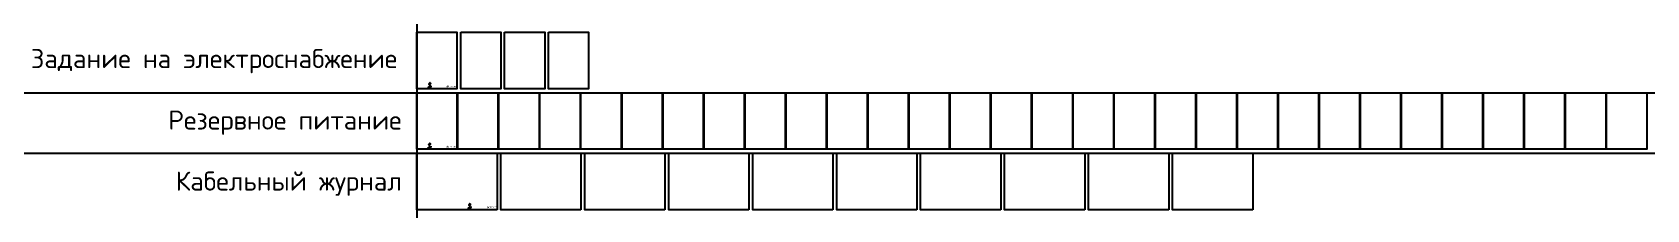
# Model space of a CAD drawing. Header units: millimetres. Extents: x -403105 to 8598000, y -894400 to 0.
# Drawn here: x -403105 to 1289000, y -767600 to -581400 of the extents above; entities that cross this region are included whole.
import ezdxf

# ---------------------------------------------------------------- set-up
doc = ezdxf.new("R2010")
doc.units = ezdxf.units.MM
doc.layers.get('Defpoints').update_dxf_attribs({"color": 6})
doc.layers.add('_Текст 0.25', color=7, linetype='Continuous', lineweight=25)
doc.layers.add('print', color=5, linetype='Continuous')
doc.layers.add('Подписи', color=7, linetype='Continuous')
doc.styles.get("Standard").update_dxf_attribs({"font": 'isocpeur.ttf'})

msp = doc.modelspace()

# ---------------------------------------------------------------- texts
at = {"layer": '_Текст 0.25', "transparency": 33554687, "char_height": 1050.1, "attachment_point": 5}
for insert in [(37308, -638257), (37308, -701657), (79308, -765057)]:
    msp.add_mtext_dynamic_manual_height_columns('{\\W0.5;\\T0.9;\\C5;АО "ПРОЕКТРУСЭНЕРГО"}', width=8496.16, gutter_width=3675, heights=[4304], dxfattribs=dict(at, insert=insert))
at = {"layer": 'Defpoints'}
for s, p in [('Задание на электроснабжение', (-404535, -618978)), ('Резервное питание', (-260615, -683542)), ('Кабельный журнал', (-252824, -747523))]:
    msp.add_text(s, height=20000, dxfattribs=at).set_placement(p)

# ---------------------------------------------------------------- blocks, each defined once
blk = doc.blocks.new('A$C9a5560e3')
h = blk.add_hatch(color=5)
h.dxf.hatch_style = 1
h.paths.add_polyline_path([(5.2, 6.1), (0, 6.1), (0.8, 5.4), (0.8, 0.7), (0, 0.2), (0, 0.2), (2.6, 0.2), (1.8, 0.7), (1.8, 5.6), (5.2, 5.6), (5.2, 1.5), (4.8, 1.6), (4.3, 2), (4, 2.4), (3.8, 2.8), (3.8, 3.1), (2.7, 2), (3.1, 1.6), (3.6, 1.3), (4.3, 0.9), (5.2, 0.6), (5.2, -0.4), (5, -0.7), (4.7, -1), (4.2, -1.2), (7.1, -1.2), (6.6, -1), (6.3, -0.7), (6.3, -0.4), (6.3, 0.6), (6.5, 0.7), (7.2, 0.9), (7.8, 1.2), (8.5, 1.6), (9, 2.1), (9.5, 2.8), (9.7, 3.3), (9.9, 3.7), (10, 4.3), (10.1, 4.9), (10, 5.8), (9.8, 6.6), (9.3, 7.4), (8.8, 8.1), (8.2, 8.6), (7.3, 9), (6.5, 9.2), (5.7, 9.3), (4.9, 9.2), (4.1, 9), (3.5, 8.6), (3.1, 8.3), (2.8, 8), (3.8, 7), (3.8, 7.8), (4, 8.1), (4.3, 8.4), (4.7, 8.5), (5.2, 8.6)])
h.paths.add_polyline_path([(6.3, 6.1), (6.3, 8.6), (6.8, 8.6), (7.3, 8.3), (7.7, 8.1), (8.1, 7.8), (8.6, 7.4), (8.9, 6.9), (9.1, 6.4), (9.3, 5.9), (9.3, 5.5), (9.3, 5.1), (7, 5.1), (6.8, 5), (6.7, 4.8), (6.7, 4.5), (9.3, 4.5), (9.3, 4), (9.1, 3.4), (8.8, 3), (8.5, 2.6), (8.1, 2.2), (7.4, 1.8), (6.8, 1.6), (6.3, 1.5), (6.3, 5.2), (6.4, 5.5), (6.6, 5.8), (7.1, 6.1)], flags=16)
h = blk.add_hatch(color=141)
h.dxf.hatch_style = 1
h.paths.add_polyline_path([(2.6, 0.2), (0, 0.2), (0.4, -0.4), (2.9, -0.4)])
h = blk.add_hatch(color=141)
h.dxf.hatch_style = 1
h.paths.add_polyline_path([(5.2, 5.6), (1.8, 5.6), (1.8, 0.7), (2.2, 0.4), (2.2, 4.8), (5.2, 4.8)])
h = blk.add_hatch(color=141)
h.dxf.hatch_style = 1
h.paths.add_polyline_path([(5, 7.9), (5.2, 8), (5.2, 8.6), (4.7, 8.5), (4.3, 8.4), (4, 8.1), (3.8, 7.8), (3.8, 7), (4.3, 6.4), (4.3, 7.3), (4.6, 7.6)])
h = blk.add_hatch(color=141)
h.dxf.hatch_style = 1
h.paths.add_polyline_path([(7.3, 8.3), (6.8, 8.6), (6.3, 8.6), (6.3, 6.1), (6.7, 6.1), (6.7, 7.9), (7, 7.9), (7.4, 7.8), (8.1, 7.5), (8.8, 7), (8.6, 7.4), (8.1, 7.8), (7.7, 8.1)])
h = blk.add_hatch(color=141)
h.dxf.hatch_style = 1
h.paths.add_polyline_path([(10.2, 2.6), (10.3, 3.2), (10.4, 4), (10.3, 4.7), (10.3, 5.5), (10.1, 6), (9.8, 6.6), (10, 5.8), (10.1, 4.9), (10, 4.3), (9.9, 3.7), (9.7, 3.3), (9.5, 2.8), (9, 2.1), (8.5, 1.6), (7.8, 1.2), (7.2, 0.9), (6.5, 0.7), (6.3, 0.6), (6.3, -0.4), (6.3, -0.7), (6.6, -1), (6.7, -1), (6.7, 0), (7.9, 0.4), (8.8, 0.9), (9.6, 1.7)])
h = blk.add_hatch(color=141)
h.dxf.hatch_style = 1
h.paths.add_polyline_path([(7.1, 6.1), (6.6, 5.8), (6.4, 5.5), (6.3, 5.2), (6.3, 1.5), (6.7, 1.6), (6.7, 4.5), (6.7, 4.8), (6.8, 5), (7, 5.1), (7.6, 5.1)])
h = blk.add_hatch(color=141)
h.dxf.hatch_style = 1
h.paths.add_polyline_path([(9.3, 4.5), (6.7, 4.5), (7.1, 3.9), (9.3, 3.9), (9.3, 4)])
h = blk.add_hatch(color=141)
h.dxf.hatch_style = 1
h.paths.add_polyline_path([(7.1, -1.2), (4.2, -1.2), (4.6, -1.8), (7.5, -1.8)])
blk = doc.blocks.new('Макеев')
at = {"color": 172}
blk.add_lwpolyline([(3.3, 0.4), (3.3, 0.3), (3.3, 0.1), (3.2, 0), (3.2, -0.2), (3.1, -0.5), (3.1, -0.8), (3, -1), (3.1, -1.2), (3.1, -1.3), (3.3, -1.3), (3.4, -1.3), (3.5, -1.2), (3.7, -1), (4, -0.7), (4.3, -0.2), (4.5, 0.2), (4.8, 0.7), (5, 1.1), (5.2, 1.5), (5.4, 1.8), (5.6, 2.1), (5.9, 2.4), (6, 2.6), (6.2, 2.8), (6.4, 3), (6.5, 3.1), (6.3, 2.8), (6.1, 2.6), (5.9, 2.3), (5.8, 2.1), (5.7, 2), (5.6, 1.8), (5.5, 1.5), (5.3, 1.2), (5.2, 1.1), (5.1, 0.8), (5, 0.6), (5, 0.4), (4.9, 0.2), (4.9, 0.1), (5, -0.1), (5, -0.1), (5.1, -0.2), (5.2, -0.1), (5.3, -0.1), (5.5, 0.1), (5.6, 0.1), (5.7, 0.3), (6, 0.5), (6.4, 1), (7.2, 2.4), (6.5, 1.2), (6.5, 1), (6.4, 0.8), (6.2, 0.3), (6.2, 0), (6.2, -0.2), (6.3, -0.4), (6.4, -0.4), (6.5, -0.4), (6.7, -0.3), (6.8, -0.2), (7.2, 0.1), (7.5, 0.5), (7.7, 0.9), (7.9, 1.2), (8.1, 1.6), (8.3, 2.2), (8.5, 2.8), (8.6, 3.2), (8.7, 3.6), (8.7, 3.9), (8.7, 4.2), (8.7, 4.4), (8.7, 4.7), (8.6, 4.9), (8.5, 5.2), (8.4, 5.2), (8.3, 5.3), (8.1, 5.3), (7.9, 5.2), (7.7, 5.1), (7.4, 5), (7.2, 4.9), (6.9, 4.6), (6.5, 4.2), (6.3, 3.9), (6, 3.5), (5.6, 3), (5.2, 2.4), (4.9, 1.9), (4.6, 1.2), (4.4, 0.7), (4.2, 0.2), (4, -0.2), (4, -0.4), (4, -0.8), (4, -0.9), (4, -1.2), (4.1, -1.4), (4.3, -1.5), (4.4, -1.7), (4.7, -1.9), (4.9, -1.9), (5.2, -2), (5.6, -1.9), (6.1, -1.8), (6.5, -1.6), (6.9, -1.3), (7.3, -1), (7.6, -0.7), (8, -0.3), (8.3, 0), (8.7, 0.5), (9.3, 1.2), (9.7, 1.6), (10, 2.2), (10.3, 2.5), (10.7, 3.1), (10.9, 3.3), (11.1, 3.7), (11.2, 3.9), (11.2, 3.9), (11.2, 3.9), (11.1, 3.9), (11, 3.8), (10.8, 3.6), (10.6, 3.4), (10.4, 3.1), (10.1, 2.6), (9.8, 2), (9.6, 1.4), (9.4, 1.1), (9.2, 0.5), (9.2, 0.3), (9.1, 0), (9.1, -0.1), (9.1, -0.2), (9.2, -0.2), (9.3, -0.3), (9.3, -0.3), (9.5, -0.3), (9.6, -0.1), (9.8, 0.1), (9.9, 0.3), (9.9, 0.4), (9.9, 0.5), (9.9, 0.6), (9.8, 0.6), (9.6, 0.6), (9.4, 0.5), (9.4, 0.4)], dxfattribs=at)
blk = doc.blocks.new('Лепин')
at = {"color": 172, "const_width": 0.107}
blk.add_lwpolyline([(8, 4), (1, 0), (0, 0), (1, -1), (2, -1), (2, 0), (3, 0), (4, 1), (5, 1), (6, 2), (8, 4), (10, 5), (10, 5), (10, 6), (10, 6), (10, 6), (9, 5), (8, 4), (7, 3), (8, 4), (6, 2), (6, 1), (6, 1), (6, 1), (8, 2), (9, 2), (10, 3), (10, 4), (10, 4), (9, 4), (9, 3), (9, 3), (8, 2), (8, 2), (8, 1), (8, 1), (8, 1), (9, 1), (11, 4), (11, 4), (11, 4), (10, 3), (10, 3), (10, 2), (10, 2), (10, 1), (11, 2), (12, 2), (12, 3), (12, 3), (12, 3), (11, 3), (11, 2), (10, 2), (10, 1), (11, 1), (11, 0), (11, 0), (11, 0), (11, -1), (11, -1), (10, -1), (8, 0), (7, 0), (6, 0), (6, 0), (6, -1), (6, -1), (7, 0), (8, 1), (10, 1), (13, 2)], dxfattribs=at)
blk = doc.blocks.new('A$Cff5b1893')
at = {"color": 5, "lineweight": 20, "transparency": 33554687}
for p, q in [((-542, -365), (383, 470)), ((0, 0), (-156, -186)), ((224, 207), (0, 0)), ((317, 365), (74, 162)), ((101, -238), (814, 388)), ((465, 391), (224, 207)), ((398, 455), (317, 365)), ((786, 341), (373, -20)), ((646, 22), (461, -107)), ((612, 456), (465, 391)), ((699, 65), (646, 22)), ((862, 179), (699, 65)), ((806, 344), (786, 341)), ((806, 344), (937, 424)), ((814, 388), (806, 344)), ((1065, 337), (862, 179)), ((911, 53), (895, -2)), ((983, 131), (911, 53)), ((954, -32), (1253, 116)), ((1178, 317), (983, 131)), ((1074, 465), (1117, 451)), ((1250, 356), (1178, 317)), ((1182, 122), (1217, 174)), ((1194, 114), (1182, 122)), ((1253, 116), (1194, 114)), ((1244, 215), (1217, 174)), ((1217, 174), (1250, 175)), ((1319, 273), (1244, 215)), ((1250, 175), (1398, 240)), ((1253, 116), (1524, 295)), ((1456, 351), (1319, 273)), ((1398, 240), (1473, 262)), ((1473, 262), (1552, 271)), ((1552, 271), (1935, 307)), ((1935, 307), (2781, 255)), ((-1542, -1244), (-1802, -1432)), ((-868, -657), (-1542, -1244)), ((-1013, -811), (-1101, -867)), ((-1078, -1112), (-1067, -1050)), ((-1069, -1134), (-1078, -1112)), ((-1016, -1162), (-1069, -1134)), ((-1067, -1050), (-1017, -948)), ((-1017, -948), (-1003, -925)), ((-796, -1058), (-1016, -1162)), ((-1003, -925), (-944, -831)), ((-944, -831), (-826, -639)), ((-826, -639), (-868, -657)), ((-826, -639), (-560, -381)), ((-537, -839), (-796, -1058)), ((-560, -381), (-542, -365)), ((-250, -549), (-537, -839)), ((-265, -400), (-278, -508)), ((-278, -508), (-253, -552)), ((-220, -292), (-265, -400)), ((-253, -552), (-24, -359)), ((-163, -555), (-253, -552)), ((-156, -186), (-220, -292)), ((-51, -509), (-163, -555)), ((61, -426), (-51, -509)), ((-24, -359), (7, -325)), ((7, -325), (101, -238)), ((107, -388), (61, -426)), ((286, -251), (107, -388)), ((290, -155), (285, -258)), ((285, -258), (293, -285)), ((341, -54), (290, -155)), ((293, -285), (335, -305)), ((420, -158), (296, -234)), ((335, -305), (473, -297)), ((373, -20), (341, -54)), ((461, -107), (420, -158)), ((473, -297), (598, -248)), ((895, -2), (916, -25)), ((916, -25), (954, -32))]:
    blk.add_line(p, q, dxfattribs=at)
for centre, radius, start, end in [((9145, -10942), 14338, 129.246983, 134.060981), ((390, 457), 14.6, 62.818703, 117.083694), ((390, 462), 10.9, 319.706993, 52.13715), ((-1954, 4159), 5093, 300.07133, 311.334747), ((686, 342), 136, 19.570272, 123.20952), ((1078, 200), 265, 90.917187, 122.182966), ((1015, 429), 105, 298.502828, 11.99161), ((1360, 232), 167, 76.844221, 131.651036), ((1386, 361), 35.4, 312.989711, 69.018272), ((1509, 294), 77.9, 65.421645, 132.243931), ((1495, 339), 52.9, 303.698379, 28.592006)]:
    blk.add_arc(centre, radius, start, end, dxfattribs=at)

# ---------------------------------------------------------------- linework, layer by layer
at = {"layer": 'Defpoints'}
for p, direction in [((0, 0), (0, -1)), ((0, -644800), (1, 0)), ((0, -708200), (1, 0))]:
    msp.add_xline(p, direction, dxfattribs=at)
at = {"layer": 'print'}
for points in [[(0, -581400), (42000, -581400), (42000, -640800), (0, -640800)], [(46000, -581400), (88000, -581400), (88000, -640800), (46000, -640800)], [(92000, -581400), (134000, -581400), (134000, -640800), (92000, -640800)], [(138000, -581400), (180000, -581400), (180000, -640800), (138000, -640800)], [(0, -644800), (42000, -644800), (42000, -704200), (0, -704200)], [(43000, -644800), (85000, -644800), (85000, -704200), (43000, -704200)], [(86000, -644800), (128000, -644800), (128000, -704200), (86000, -704200)], [(129000, -644800), (171000, -644800), (171000, -704200), (129000, -704200)], [(172000, -644800), (214000, -644800), (214000, -704200), (172000, -704200)], [(215000, -644800), (257000, -644800), (257000, -704200), (215000, -704200)], [(258000, -644800), (300000, -644800), (300000, -704200), (258000, -704200)], [(301000, -644800), (343000, -644800), (343000, -704200), (301000, -704200)], [(344000, -644800), (386000, -644800), (386000, -704200), (344000, -704200)], [(387000, -644800), (429000, -644800), (429000, -704200), (387000, -704200)], [(430000, -644800), (472000, -644800), (472000, -704200), (430000, -704200)], [(473000, -644800), (515000, -644800), (515000, -704200), (473000, -704200)], [(516000, -644800), (558000, -644800), (558000, -704200), (516000, -704200)], [(559000, -644800), (601000, -644800), (601000, -704200), (559000, -704200)], [(602000, -644800), (644000, -644800), (644000, -704200), (602000, -704200)], [(645000, -644800), (687000, -644800), (687000, -704200), (645000, -704200)], [(688000, -644800), (730000, -644800), (730000, -704200), (688000, -704200)], [(731000, -644800), (773000, -644800), (773000, -704200), (731000, -704200)], [(774000, -644800), (816000, -644800), (816000, -704200), (774000, -704200)], [(817000, -644800), (859000, -644800), (859000, -704200), (817000, -704200)], [(860000, -644800), (902000, -644800), (902000, -704200), (860000, -704200)], [(903000, -644800), (945000, -644800), (945000, -704200), (903000, -704200)], [(946000, -644800), (988000, -644800), (988000, -704200), (946000, -704200)], [(989000, -644800), (1031000, -644800), (1031000, -704200), (989000, -704200)], [(1032000, -644800), (1074000, -644800), (1074000, -704200), (1032000, -704200)], [(1075000, -644800), (1117000, -644800), (1117000, -704200), (1075000, -704200)], [(1118000, -644800), (1160000, -644800), (1160000, -704200), (1118000, -704200)], [(1161000, -644800), (1203000, -644800), (1203000, -704200), (1161000, -704200)], [(1204000, -644800), (1246000, -644800), (1246000, -704200), (1204000, -704200)], [(1247000, -644800), (1289000, -644800), (1289000, -704200), (1247000, -704200)], [(84000, -767600), (0, -767600), (0, -708200), (84000, -708200)], [(172000, -767600), (88000, -767600), (88000, -708200), (172000, -708200)], [(260000, -767600), (176000, -767600), (176000, -708200), (260000, -708200)], [(348000, -767600), (264000, -767600), (264000, -708200), (348000, -708200)], [(436000, -767600), (352000, -767600), (352000, -708200), (436000, -708200)], [(524000, -767600), (440000, -767600), (440000, -708200), (524000, -708200)], [(612000, -767600), (528000, -767600), (528000, -708200), (612000, -708200)], [(700000, -767600), (616000, -767600), (616000, -708200), (700000, -708200)], [(788000, -767600), (704000, -767600), (704000, -708200), (788000, -708200)], [(876000, -767600), (792000, -767600), (792000, -708200), (876000, -708200)]]:
    msp.add_lwpolyline(points, close=True, dxfattribs=at)

# ---------------------------------------------------------------- block references
at = {"xscale": 221.2739632578542, "yscale": 221.2739632578542, "zscale": 221.2739632578542}
for p in [(11854, -635704), (12018, -639521), (11740, -699173), (11904, -702989), (53723, -762573), (53887, -766389)]:
    msp.add_blockref('Макеев', p, dxfattribs=at)
at = {"transparency": 33554687, "xscale": 210.0205294222975, "yscale": 210.0205294222975, "zscale": 210.0205294222975}
for p in [(31175, -639058), (31175, -702458), (73175, -765858)]:
    msp.add_blockref('A$C9a5560e3', p, dxfattribs=at)
at = {"layer": 'Подписи', "color": 172}
for p in [(12906, -638092), (12792, -701560), (54775, -764960)]:
    msp.add_blockref('A$Cff5b1893', p, dxfattribs=at)
at = {"layer": 'Подписи', "color": 172, "xscale": 136.3756524379503, "yscale": 136.3756524379503, "zscale": 136.3756524379503}
for p in [(12688, -634603), (12574, -698071), (54557, -761471)]:
    msp.add_blockref('Лепин', p, dxfattribs=at)

msp.set_redraw_order([(e.dxf.handle, doc.entitydb.next_handle()) for e in msp.query("TEXT MTEXT ATTDEF DIMENSION ARC_DIMENSION")])  # texts and dimensions are drawn at this point

doc.saveas('drawing.dxf')
